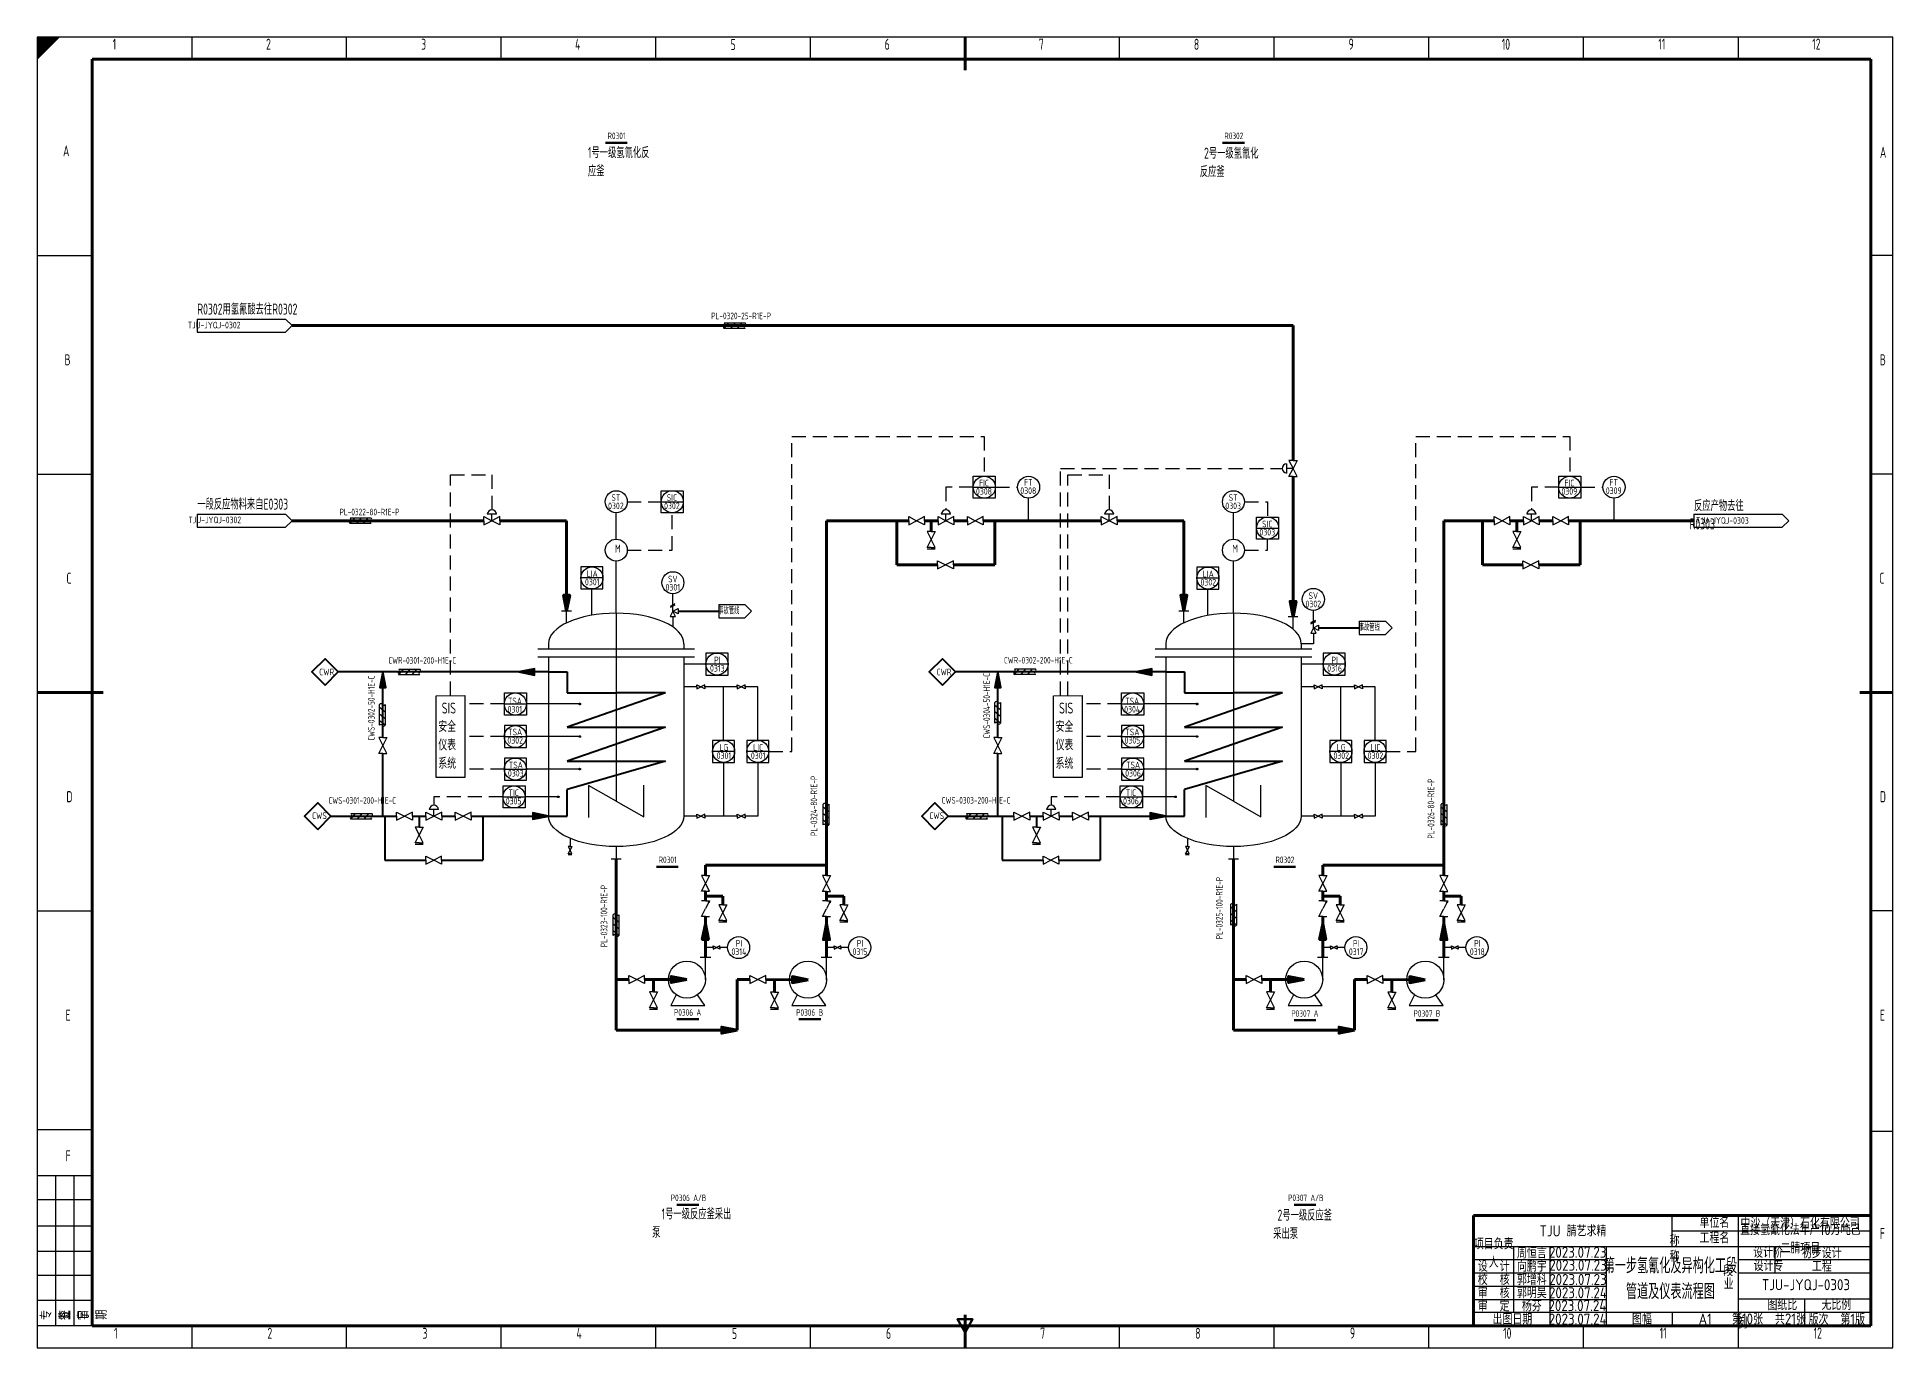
# Model space of a CAD drawing. Header units: millimetres. Extents: x 188 to 4449, y -134 to 1415.
# Drawn here: x 2649 to 3490, y 821 to 1415 of the extents above; entities that cross this region are included whole.
import ezdxf

# ---------------------------------------------------------------- set-up
doc = ezdxf.new("R2010")
doc.units = ezdxf.units.MM
doc.linetypes.add('DASHED2', pattern=[9.525, 6.35, -3.175])
for name, color, linetype, lineweight in [('1-主物料流向-粗实线', 150, 'Continuous', 80), ('1-主物料管道-粗实线', 150, 'Continuous', 80), ('10-图框', 7, 'Continuous', 25), ('10-图框粗线', 7, 'Continuous', 80), ('10-对中符号', 7, 'Continuous', 50), ('10-文字', 7, 'Continuous', 20), ('10-表', 7, 'Continuous', 25), ('2-辅助物料管道-中粗线', 13, 'Continuous', 40), ('3-设备内件-细实线', 6, 'Continuous', 25), ('3-设备轮廓线-细实线', 7, 'Continuous', 25), ('4-冷公用工程-中粗线', 4, 'Continuous', 40), ('5-阀门-细实线', 3, 'Continuous', 25), ('6-仪表及取样点-细实线', 161, 'Continuous', 25), ('7-仪表连接线-细实线', 31, 'Continuous', 25), ('7-仪表连接线-细虚线', 31, 'DASHED2', 25), ('7-流股接续标志', 7, 'Continuous', 25), ('8-文字', 7, 'Continuous', 20), ('9-事故管线', 252, 'Continuous', 40)]:
    doc.layers.add(name, color=color, linetype=linetype, lineweight=lineweight)
doc.layers.add('管道标注', color=181, linetype='Continuous')
doc.styles.add('3mm', font='gbenor.shx', dxfattribs={"width": 0.75, "height": 3, "bigfont": 'gbcbig.shx'})
doc.styles.add('5mm', font='gbenor.shx', dxfattribs={"width": 0.75, "height": 5, "bigfont": 'gbcbig.shx'})
doc.styles.add('图框字母', font='gbenor.shx', dxfattribs={"width": 0.75, "bigfont": 'gbcbig.shx'})
doc.styles.add('图框数字', font='gbenor.shx', dxfattribs={"width": 0.75, "bigfont": 'gbcbig.shx'})
doc.styles.add('图纸内文字', font='gbenor.shx', dxfattribs={"width": 0.8, "height": 5, "bigfont": 'gbcbig.shx'})
doc.styles.add('表格文字', font='gbenor.shx', dxfattribs={"bigfont": 'gbcbig.shx'})

msp = doc.modelspace()

# ---------------------------------------------------------------- texts
at = {"layer": '10-文字', "char_height": 5, "attachment_point": 1, "style": '图框字母'}
for s, insert in [('A', (2660.85, 1365.82)), ('A', (3484.24, 1365.15)), ('B', (2661.56, 1271.14)), ('B', (3484.21, 1271.14)), ('C', (2662.36, 1172.14)), ('C', (3483.95, 1172.14)), ('D', (2662.36, 1073.14)), ('D', (3484.2, 1073.14)), ('E', (2661.94, 974.14)), ('E', (3484.2, 974.14)), ('F', (2661.94, 910.39)), ('F', (3484.2, 875.14))]:
    msp.add_mtext(s, dxfattribs=dict(at, insert=insert))
at = {"layer": '10-文字'}
for s, width, gutter_width, heights, insert, char_height, attachment_point, style in [('\\pxsm0.75,qc;FIC\\P0308', 22.4067, 13.57, [9.58], (3066.99, 1214.28), 3, 1, '图纸内文字'), ('\\pxsm0.75,qc;FT\\P0308', 22.4067, 13.57, [9.58], (3087.08, 1214.57), 3, 1, '图纸内文字'), ('\\pxsm0.75,qc;FIC\\P0309', 22.4067, 13.57, [9.58], (3332.3, 1214.28), 3, 1, '图纸内文字'), ('\\pxsm0.75,qc;FT\\P0309', 22.4067, 13.57, [9.58], (3352.4, 1214.57), 3, 1, '图纸内文字'), ('\\pxsm0.75,qc;ST\\P0302', 22.4067, 13.57, [9.58], (2900.18, 1207.69), 3, 1, '图纸内文字'), ('\\pxsm0.75,qc;SIC\\P0302', 22.4067, 13.57, [9.58], (2925.57, 1207.69), 3, 1, '图纸内文字'), ('\\pxsm0.75,qc;ST\\P0303', 22.4067, 13.57, [9.58], (3179.92, 1207.69), 3, 1, '图纸内文字'), ('\\pxsm0.75,qc;SIC\\P0303', 22.4067, 13.57, [9.58], (3195.38, 1195.75), 3, 1, '图纸内文字'), ('TJU-JYQJ-0303', 13.9775, 13.57, [2.64], (3400.82, 1197.32), 3, 1, '图纸内文字'), (' M', 27.445, 16.28, [3], (2909.27, 1184.88), 3.6, 1, '图纸内文字'), (' M', 27.445, 16.28, [3], (3189.01, 1184.88), 3.6, 1, '图纸内文字'), ('\\pxsm0.75,qc;LIA\\P0301', 22.4067, 13.57, [9.58], (2911.87, 1173.18), 3, 3, '图纸内文字'), ('\\pxsm0.75,qc;SV\\P0301', 22.4067, 13.57, [9.58], (2925.99, 1170.79), 3, 1, '图纸内文字'), ('\\pxsm0.75,qc;LIA\\P0302', 22.4067, 13.57, [9.58], (3191.07, 1173.08), 3, 3, '图纸内文字'), ('\\pxsm0.75,qc;SV\\P0302', 22.4067, 13.57, [9.58], (3216.25, 1163.23), 3, 1, '图纸内文字'), ('\\pxsm0.75,qc;PI\\P0313', 22.4067, 13.57, [9.58], (2968.57, 1134.08), 3, 3, '图纸内文字'), ('\\pxsm0.75,qc;PI\\P0316', 22.4067, 13.57, [9.58], (3248.31, 1134.08), 3, 3, '图纸内文字'), ('SIS\\P安全\\P仪表\\P系统', 8.9138, 52.33, [0], (2838.95, 1113.29), 5, 3, '图纸内文字'), ('\\pxsm0.75,qc;TSA\\P0301', 22.4067, 13.57, [9.58], (2876.83, 1108.74), 3, 9, '图纸内文字'), ('SIS\\P安全\\P仪表\\P系统', 8.9138, 52.33, [0], (3118.69, 1113.29), 5, 3, '图纸内文字'), ('\\pxsm0.75,qc;TSA\\P0304', 22.4067, 13.57, [9.58], (3156.57, 1108.74), 3, 9, '图纸内文字'), ('\\pxsm0.75,qc;TSA\\P0302', 22.4067, 13.57, [9.58], (2876.95, 1101.45), 3, 3, '图纸内文字'), ('\\pxsm0.75,qc;LG\\P0301', 22.4067, 13.57, [9.58], (2971.57, 1094.51), 3, 3, '图纸内文字'), ('\\pxsm0.75,qc;LIC\\P0301', 22.4067, 13.57, [9.58], (2987.07, 1094.51), 3, 3, '图纸内文字'), ('\\pxsm0.75,qc;TSA\\P0305', 22.4067, 13.57, [9.58], (3156.69, 1101.45), 3, 3, '图纸内文字'), ('\\pxsm0.75,qc;LG\\P0302', 22.4067, 13.57, [9.58], (3251.31, 1094.51), 3, 3, '图纸内文字'), ('\\pxsm0.75,qc;LIC\\P0302', 22.4067, 13.57, [9.58], (3266.81, 1094.51), 3, 3, '图纸内文字'), ('\\pxsm0.75,qc;TSA\\P0303', 22.4067, 13.57, [9.58], (2877.23, 1086.52), 3, 3, '图纸内文字'), ('\\pxsm0.75,qc;TSA\\P0306', 22.4067, 13.57, [9.58], (3156.97, 1086.52), 3, 3, '图纸内文字'), ('\\pxsm0.75,qc;TIC\\P0305', 22.4067, 13.57, [9.58], (2853.88, 1073.92), 3, 1, '图纸内文字'), ('\\pxsm0.75,qc;TIC\\P0306', 22.4067, 13.57, [9.58], (3133.62, 1073.92), 3, 1, '图纸内文字'), ('\\pxsm0.75,qc;PI\\P0314', 22.4067, 13.57, [9.58], (2978.34, 998.91), 3, 9, '图纸内文字'), ('\\pxsm0.75,qc;PI\\P0315', 22.4067, 13.57, [9.58], (3033.23, 998.91), 3, 9, '图纸内文字'), ('\\pxsm0.75,qc;PI\\P0317', 22.4067, 13.57, [9.58], (3258.08, 998.91), 3, 9, '图纸内文字'), ('\\pxsm0.75,qc;PI\\P0318', 22.4067, 13.57, [9.58], (3312.98, 998.91), 3, 9, '图纸内文字'), ('TJU 腈艺求精', 90, 25, [0], (3345.11, 873.85), 5, 5, '表格文字'), ('{\\C0;     单位名称}', 27.9518, 62.96, [0], (3388.92, 880.24), 5, 1, '表格文字'), ('项目负责人', 18.1843, 25, [0], (3309.2, 863.85), 5, 5, '表格文字'), ('周恒言', 16.3843, 25, [0], (3326.48, 863.85), 5, 5, '表格文字'), ('{\\C0;     工程名称}', 27.9518, 62.96, [0], (3388.92, 873.24), 5, 1, '表格文字'), ('{\\C0;     设计阶段}', 27.9518, 62.96, [0], (3413.21, 866.69), 5, 1, '表格文字'), ('设  计', 18.1843, 25, [0], (3309.2, 857.85), 5, 5, '表格文字'), ('向鹏宇', 16.3843, 25, [0], (3326.48, 857.85), 5, 5, '表格文字'), ('{\\C0;     设计专业}', 27.9518, 62.96, [0], (3413.45, 860.66), 5, 1, '表格文字'), ('校  核', 18.1843, 25, [0], (3309.2, 851.85), 5, 5, '表格文字'), ('郭增科', 16.3843, 25, [0], (3326.48, 851.85), 5, 5, '表格文字'), ('审  核', 18.1843, 25, [0], (3309.2, 845.85), 5, 5, '表格文字'), ('审  定', 18.1843, 25, [0], (3309.2, 839.85), 5, 5, '表格文字'), ('郭明昊', 16.3843, 25, [0], (3326.48, 845.85), 5, 5, '表格文字'), ('杨芬', 16.3843, 25, [0], (3326.48, 839.91), 5, 5, '表格文字'), ('{\\C0;     图纸比例}', 27.9518, 62.96, [0], (3419.68, 842.92), 5, 1, '表格文字'), ('出图日期', 30, 25, [0], (3317.68, 833.91), 5, 5, '表格文字'), ('A1', 29.9167, 25, [0], (3405.06, 833.91), 5, 5, '表格文字')]:
    msp.add_mtext_dynamic_manual_height_columns(s, width=width, gutter_width=gutter_width, heights=heights, dxfattribs=dict(at, insert=insert, char_height=char_height, attachment_point=attachment_point, style=style))
for s, insert, char_height, width, attachment_point, style in [('\\pi2.0467;反应产物去往R0303', (3397.94, 1205.06), 5, 30.109, 1, '5mm'), ('\\pt35;中沙（天津）石化有限公司', (3448.04, 877.39), 5, 56.2939, 5, '表格文字'), ('\\pt35;直接氢氰化法年产10万吨己二腈项目', (3448.17, 870.29), 5, 56.2939, 5, '表格文字'), ('\\pt35;初步设计', (3457.87, 863.94), 5, 56.2939, 5, '表格文字'), ('第一步氢氰化及异构化工段\\P管道及仪表流程图', (3389.28, 852.26), 7, 68.1843, 5, '表格文字'), ('\\pt35;工程', (3457.92, 857.93), 5, 56.2939, 5, '表格文字'), ('TJU-JYQJ-0303', (3450.71, 849.48), 5, 68.1843, 5, '表格文字'), ('无比例', (3464.47, 840.52), 5, 25, 5, '表格文字'), ('图幅', (3376.37, 834.04), 5, 25, 5, '表格文字'), ('第10张  共21张', (3433.94, 833.95), 5, 35.7282, 5, '表格文字'), ('版次  第1版', (3464.7, 833.82), 5, 25, 5, '表格文字')]:
    msp.add_mtext(s, dxfattribs=dict(at, insert=insert, char_height=char_height, width=width, attachment_point=attachment_point, style=style))
at = {"layer": '10-文字', "char_height": 5, "attachment_point": 1, "rotation": 90, "style": '表格文字'}
for s, insert in [('专业', (2650.66, 833.54)), ('签字', (2659.24, 833.45)), ('日期', (2667.38, 833.66))]:
    msp.add_mtext_dynamic_manual_height_columns(s, width=7.0545, gutter_width=12.5, heights=[0], dxfattribs=dict(at, insert=insert))
at = {"layer": '8-文字', "char_height": 3}
for s, width, heights, insert, attachment_point, style in [('\\pxqc;R0301', 14.8106, [2.5], (2904.29, 1371.61), 1, '3mm'), ('\\pxqc;R0302', 14.8106, [2.5], (3184.03, 1371.61), 1, '3mm'), ('TJU-JYQJ-0302', 13.9775, [2.64], (2741.31, 1285.85), 3, '图纸内文字'), ('TJU-JYQJ-0302', 13.9775, [2.64], (2741.6, 1197.57), 3, '图纸内文字'), ('事故管线', 13.9775, [2.64], (2967.35, 1156.37), 3, '图纸内文字'), ('事故管线', 13.9775, [2.64], (3257.62, 1148.82), 3, '图纸内文字'), ('\\pxqc;R0301', 14.8106, [2.5], (2927.44, 1043.52), 1, '3mm'), ('\\pxqc;R0302', 14.8106, [2.5], (3207.18, 1043.52), 1, '3mm'), ('\\pxqc;P0306 A', 14.8106, [2.5], (2936.48, 974.36), 1, '3mm'), ('\\pxqc;P0306 B', 14.8106, [2.5], (2991.79, 974.36), 1, '3mm'), ('\\pxqc;P0307 A', 14.8106, [2.5], (3216.22, 973.88), 1, '3mm'), ('\\pxqc;P0307 B', 14.8106, [2.5], (3271.53, 973.88), 1, '3mm')]:
    msp.add_mtext_dynamic_manual_height_columns(s, width=width, gutter_width=13.57, heights=heights, dxfattribs=dict(at, insert=insert, attachment_point=attachment_point, style=style))
at = {"layer": '8-文字', "attachment_point": 1}
for s, insert, char_height, width, style in [('1号一级氢氰化反应釜', (2898.74, 1365.05), 5, 30.109, '5mm'), ('\\pi1.93347;2号一级氢氰化反应釜', (3176.01, 1364.76), 5, 30.109, '5mm'), ('R0302用氢氰酸去往R0302', (2721.68, 1294.11), 5, 43.7556, '5mm'), ('一段反应物料来自E0303', (2721.68, 1205.73), 5, 44.3859, '5mm'), ('\\pi4.3008;1号一级反应釜采出泵', (2927.82, 884.06), 5, 37.3675, '5mm'), ('\\pxqc;P0306 A/B', (2922.71, 890.35), 3, 43.1916, '3mm'), ('\\pi1.97315;2号一级反应釜采出泵', (3209.26, 883.5), 5, 30.109, '5mm'), ('\\pxqc;P0307 A/B', (3202.45, 890.35), 3, 43.1916, '3mm')]:
    msp.add_mtext(s, dxfattribs=dict(at, insert=insert, char_height=char_height, width=width, style=style))
at = {"layer": '管道标注', "char_height": 3, "attachment_point": 1, "style": '3mm'}
for s, insert in [('PL-0320-25-R1E-P', (2954.6, 1290.02)), ('PL-0322-80-R1E-P', (2786.17, 1201.14)), ('CWR-0301-200-H1E-C', (2808.3, 1133.91)), ('CWR-0302-200-H1E-C', (3087.28, 1133.99)), ('CWS-0301-200-H1E-C', (2781.15, 1070.44)), ('CWS-0303-200-H1E-C', (3059.07, 1070.51))]:
    msp.add_mtext_dynamic_manual_height_columns(s, width=5.7823, gutter_width=12.5, heights=[0], dxfattribs=dict(at, insert=insert))
at = {"layer": '管道标注', "char_height": 3, "attachment_point": 1, "rotation": 90, "style": '3mm'}
for s, insert in [('CWS-0302-50-H1E-C', (2799.06, 1096.05)), ('CWS-0304-50-H1E-C', (3077.94, 1097.01)), ('PL-0324-80-R1E-P', (2999.63, 1052.84)), ('PL-0326-80-R1E-P', (3279.28, 1051.62)), ('PL-0325-100-R1E-P', (3183.36, 1006.02)), ('PL-0323-100-R1E-P', (2904.49, 1002.43))]:
    msp.add_mtext_dynamic_manual_height_columns(s, width=5.7823, gutter_width=12.5, heights=[0], dxfattribs=dict(at, insert=insert))

# ---------------------------------------------------------------- blocks, each defined once
blk = doc.blocks.new('图框数字')
at = {"layer": '10-图框', "color": 0, "char_height": 5, "width": 49.5, "attachment_point": 1, "style": '图框数字'}
for s, insert in [('\\pxb0.4,a0.4,qc;1', (912.17, 3918.8)), ('\\pxb0.4,a0.4,qc;2', (981.96, 3918.8)), ('\\pxb0.4,a0.4,qc;3', (1052.28, 3918.77)), ('\\pxb0.4,a0.4,qc;4', (1122.11, 3918.82)), ('\\pxb0.4,a0.4,qc;5', (1192.53, 3918.67)), ('\\pxb0.4,a0.4,qc;6', (1262.37, 3918.76)), ('\\pxb0.4,a0.4,qc;7', (1332.21, 3918.81)), ('\\pxb0.4,a0.4,qc;8', (1402.54, 3918.76)), ('\\pxb0.4,a0.4,qc;9', (1472.6, 3918.86)), ('\\pxb0.4,a0.4,qc;10', (1542.74, 3918.78)), ('\\pxb0.4,a0.4,qc;11', (1613.41, 3918.89)), ('\\pxb0.4,a0.4,qc;12', (1683.45, 3918.88)), ('\\pxb0.4,a0.4,qc;1', (912.78, 3334.65)), ('\\pxb0.4,a0.4,qc;2', (982.57, 3334.65)), ('\\pxb0.4,a0.4,qc;3', (1052.89, 3334.62)), ('\\pxb0.4,a0.4,qc;4', (1122.72, 3334.67)), ('\\pxb0.4,a0.4,qc;5', (1193.14, 3334.52)), ('\\pxb0.4,a0.4,qc;6', (1262.98, 3334.61)), ('\\pxb0.4,a0.4,qc;7', (1332.82, 3334.66)), ('\\pxb0.4,a0.4,qc;8', (1403.15, 3334.61)), ('\\pxb0.4,a0.4,qc;9', (1473.21, 3334.71)), ('\\pxb0.4,a0.4,qc;10', (1543.35, 3334.63)), ('\\pxb0.4,a0.4,qc;11', (1614.02, 3334.74)), ('\\pxb0.4,a0.4,qc;12', (1684.07, 3334.73))]:
    blk.add_mtext(s, dxfattribs=dict(at, insert=insert))
blk = doc.blocks.new('阀段法兰')
at = {"layer": '5-阀门-细实线'}
for p, q in [((0, 0), (-1.82, 0)), ((-1.82, 0), (0, -3.58)), ((0, 0), (1.82, 0)), ((1.82, 0), (0, -3.58)), ((-1.82, -7.16), (0, -3.58)), ((0, -7.16), (-1.82, -7.16)), ((-1.82, -7.75), (1.82, -7.75)), ((1.82, -7.16), (0, -3.58)), ((0, -7.16), (1.82, -7.16))]:
    blk.add_line(p, q, dxfattribs=at)
blk = doc.blocks.new('截止阀')
at = {"layer": '5-阀门-细实线'}
for p, q in [((-3.58, 0), (-3.58, 1.82)), ((-3.58, 1.82), (0, 0)), ((-3.58, 0), (-3.58, -1.82)), ((-3.58, -1.82), (0, 0)), ((3.58, 1.82), (0, 0)), ((3.58, -1.82), (0, 0)), ((3.58, 0), (3.58, 1.82)), ((3.58, 0), (3.58, -1.82))]:
    blk.add_line(p, q, dxfattribs=at)
blk = doc.blocks.new('圆点')
at = {"layer": '7-仪表连接线-细虚线'}
h = blk.add_hatch(color=256, dxfattribs=at)
h.dxf.hatch_style = 1
h.paths.add_polyline_path([(-0.35, 0, 1), (0.35, 0, 1)])
blk.add_circle((0, 0), 0.352, dxfattribs=at)
blk = doc.blocks.new('冷箭头')
at = {"layer": '4-冷公用工程-中粗线'}
h = blk.add_hatch(color=4, dxfattribs=at)
h.dxf.hatch_style = 1
h.paths.add_polyline_path([(0, 0), (-1.43, -7.07), (1.36, -7.07)])
blk.add_lwpolyline([(0, 0), (-1.43, -7.07), (1.36, -7.07)], close=True, dxfattribs=at)
blk = doc.blocks.new('冷却水回水')
at = {"layer": '4-冷公用工程-中粗线'}
blk.add_lwpolyline([(-6, -6), (0, 0), (-6, 6), (-12, 0)], close=True, dxfattribs=at)
at = {"layer": '10-文字', "insert": (-8.65, 1.49), "char_height": 3, "attachment_point": 1, "style": '图纸内文字'}
blk.add_mtext_dynamic_manual_height_columns('CWR', width=8.8863, gutter_width=8.14, heights=[1.5], dxfattribs=at)
blk = doc.blocks.new('冷却水上水')
at = {"layer": '4-冷公用工程-中粗线'}
blk.add_lwpolyline([(-6, -6), (0, 0), (-6, 6), (-12, 0)], close=True, dxfattribs=at)
at = {"layer": '10-文字', "insert": (-8.55, 1.69), "char_height": 3, "attachment_point": 1, "style": '图纸内文字'}
blk.add_mtext_dynamic_manual_height_columns('CWS', width=14.8106, gutter_width=13.57, heights=[2.5], dxfattribs=at)
blk = doc.blocks.new('控制阀')
at = {"layer": '5-阀门-细实线'}
for p, q in [((2.1, 3), (-2.1, 3)), ((0, 0), (0, 3))]:
    blk.add_line(p, q, dxfattribs=at)
blk.add_arc((0, 2.78), 2.11, 5.84121, 174.15879, dxfattribs=at)
blk.add_blockref('截止阀', (0, 0), dxfattribs=at)
blk = doc.blocks.new('离心泵')
at = {"layer": '1-主物料管道-粗实线'}
for p, q in [((27.57, 10.18), (27.6, 21.93)), ((19.17, -0.02), (0, 0))]:
    blk.add_line(p, q, dxfattribs=at)
at = {"layer": '3-设备轮廓线-细实线'}
for p, q in [((25.17, 10.18), (29.97, 10.18)), ((27.57, -0.02), (27.57, 10.18)), ((14.3, -6.87), (11.85, -11.69)), ((27.32, -11.69), (23.98, -6.91)), ((11.85, -11.69), (27.32, -11.69))]:
    blk.add_line(p, q, dxfattribs=at)
blk.add_circle((19.17, -0.02), 8.4, dxfattribs=at)
blk = doc.blocks.new('箭头')
at = {"layer": '1-主物料流向-粗实线'}
h = blk.add_hatch(color=256, dxfattribs=at)
h.dxf.hatch_style = 1
h.paths.add_polyline_path([(0, 0), (-7.07, 1.43), (-7.07, -1.36)])
blk.add_lwpolyline([(0, 0), (-7.07, 1.43), (-7.07, -1.36)], close=True, dxfattribs=at)
blk = doc.blocks.new('截止阀箭头')
at = {"layer": '5-阀门-细实线'}
h = blk.add_hatch(color=256, dxfattribs=at)
h.dxf.hatch_style = 1
h.paths.add_polyline_path([(0, 0), (0, -0.96), (-0.18, -0.96)])
h = blk.add_hatch(color=256, dxfattribs=at)
h.dxf.hatch_style = 1
h.paths.add_polyline_path([(0, 0), (0, -0.96), (0.18, -0.96)])
for p, q in [((0, 0), (-0.18, -0.96)), ((0, 0), (0.18, -0.96)), ((-0.18, -0.96), (0, -0.96)), ((0.18, -0.96), (0, -0.96))]:
    blk.add_line(p, q, dxfattribs=at)
blk = doc.blocks.new('*U25')
at = {"layer": '1-主物料管道-粗实线'}
for p, q in [((40.44, 47.15), (40.44, 51.8)), ((40.43, 35.72), (40.44, 39.99)), ((40.44, 37.85), (48.33, 37.85)), ((48.33, 37.85), (48.33, 33.91)), ((40.46, 21.93), (40.47, 28.56)), ((5.7, 0), (0, 0)), ((16.84, 0), (16.84, -5.63))]:
    blk.add_line(p, q, dxfattribs=at)
at = {"layer": '5-阀门-细实线'}
for p, q in [((40.47, 35.72), (38.65, 35.72)), ((40.47, 35.72), (42.28, 35.72)), ((42.28, 35.72), (40.47, 32.14)), ((38.65, 28.56), (40.47, 32.14)), ((40.47, 28.56), (38.65, 28.56)), ((40.47, 28.56), (42.28, 28.56))]:
    blk.add_line(p, q, dxfattribs=at)
for name, p, rotation in [('截止阀箭头', (42.28, 35.72), 332.6946230564089), ('箭头', (40.46, 25.24), 89.95692948087755)]:
    blk.add_blockref(name, p, dxfattribs=dict(rotation=rotation))
at = {"layer": '1-主物料管道-粗实线', "rotation": 90}
blk.add_blockref('截止阀', (40.44, 43.57), dxfattribs=at)
at = {"layer": '1-主物料管道-粗实线'}
for name, p in [('阀段法兰', (48.33, 33.91)), ('截止阀', (9.28, 0)), ('阀段法兰', (16.84, -5.63))]:
    blk.add_blockref(name, p, dxfattribs=at)
at = {"layer": '3-设备内件-细实线'}
for name, p in [('离心泵', (12.86, 0)), ('箭头', (32.03, -0.02))]:
    blk.add_blockref(name, p, dxfattribs=at)
blk = doc.blocks.new('主物料阀组')
at = {"layer": '1-主物料管道-粗实线'}
for p, q in [((0, 0), (14.59, 0)), ((9.28, 0), (9.28, -20)), ((48.34, 0), (62.93, 0)), ((53.65, 0), (53.65, -20)), ((21.75, 0), (27.89, 0)), ((24.82, 0), (24.82, -4.97)), ((35.05, 0), (41.18, 0)), ((9.28, -20), (27.67, -20)), ((34.83, -20), (53.65, -20))]:
    blk.add_line(p, q, dxfattribs=at)
blk.add_blockref('截止阀', (31.25, -20))
at = {"layer": '1-主物料管道-粗实线', "xscale": -1}
blk.add_blockref('截止阀', (18.17, 0), dxfattribs=at)
at = {"layer": '1-主物料管道-粗实线'}
for name, p in [('控制阀', (31.47, 0)), ('截止阀', (44.76, 0)), ('阀段法兰', (24.82, -4.97))]:
    blk.add_blockref(name, p, dxfattribs=at)
blk = doc.blocks.new('流股续接')
at = {"layer": '7-流股接续标志'}
for p, q in [((-43, 3), (-43, -3)), ((-43, 3), (-3, 3)), ((-3, 3), (0, 0)), ((-3, -3), (0, 0)), ((-43, -3), (-3, -3))]:
    blk.add_line(p, q, dxfattribs=at)
blk = doc.blocks.new('下箭头')
at = {"layer": '1-主物料管道-粗实线', "rotation": 270}
blk.add_blockref('箭头', (0, 0), dxfattribs=at)
blk = doc.blocks.new('冷公用阀组')
at = {"layer": '4-冷公用工程-中粗线'}
for p, q in [((0, 0), (14.59, 0)), ((9.28, 0), (9.28, -20)), ((48.34, 0), (62.93, 0)), ((53.65, 0), (53.65, -20)), ((21.75, 0), (27.89, 0)), ((24.82, 0), (24.82, -4.97)), ((35.05, 0), (41.18, 0)), ((9.28, -20), (27.82, -20)), ((34.97, -20), (53.65, -20))]:
    blk.add_line(p, q, dxfattribs=at)
at = {"layer": '1-主物料管道-粗实线', "xscale": -1}
blk.add_blockref('截止阀', (18.17, 0), dxfattribs=at)
at = {"layer": '1-主物料管道-粗实线'}
for name, p in [('控制阀', (31.47, 0)), ('截止阀', (44.76, 0)), ('阀段法兰', (24.82, -4.97)), ('截止阀', (31.39, -20))]:
    blk.add_blockref(name, p, dxfattribs=at)
blk = doc.blocks.new('冷公用箭头')
at = {"layer": '2-辅助物料管道-中粗线'}
h = blk.add_hatch(color=4, dxfattribs=at)
h.dxf.hatch_style = 1
h.paths.add_polyline_path([(0, 0), (-1.43, -7.07), (1.36, -7.07)])
at = {"layer": '4-冷公用工程-中粗线'}
blk.add_lwpolyline([(0, 0), (-1.43, -7.07), (1.36, -7.07)], close=True, dxfattribs=at)
blk = doc.blocks.new('管道保温')
at = {"layer": '管道标注', "ltscale": 15}
for p, q in [((-5.09, -1.28), (-3, 1.28)), ((-2.09, -1.28), (0, 1.28)), ((0.91, -1.28), (3, 1.28))]:
    blk.add_line(p, q, dxfattribs=at)
for points in [[(-5.09, 1.28), (4.33, 1.28)], [(4.33, -1.28), (-5.09, -1.28)]]:
    blk.add_lwpolyline(points, dxfattribs=at)
for centre, radius, start, end in [((-5.55, 0.64), 0.789, 305.81351, 54.18649), ((4.72, -0.64), 0.745, 120.84349, 239.15651), ((3.94, 0.64), 0.749, 301.28885, 58.71115), ((-4.76, -0.64), 0.722, 117.57809, 242.42191)]:
    blk.add_arc(centre, radius, start, end, dxfattribs=at)
blk = doc.blocks.new('竖着的管道保温')
at = {"layer": '管道标注', "rotation": 90}
blk.add_blockref('管道保温', (0, 0), dxfattribs=at)
blk = doc.blocks.new('事故管线续接')
at = {"layer": '7-流股接续标志'}
for p, q in [((-3.29, 3), (-3.29, -3)), ((-3.29, 3), (8.6, 3)), ((8.6, 3), (11.6, 0)), ((-3.29, -3), (8.6, -3)), ((8.6, -3), (11.6, 0))]:
    blk.add_line(p, q, dxfattribs=at)
blk = doc.blocks.new('日期')
at = {"layer": '10-文字', "char_height": 5, "attachment_point": 5, "style": '表格文字'}
for s, heights, insert in [('\\pxqc,t1,4;2023.07.23', [2.86], (12.59, -2.67)), ('\\pxqc,t1,4;2023.07.23', [2.86], (12.74, -8.53)), ('2023.07.23', [4.77], (12.72, -15)), ('2023.07.24', [4.77], (12.47, -26.83)), ('2023.07.24', [5], (12.72, -21)), ('2023.07.24', [0], (12.59, -32.95))]:
    blk.add_mtext_dynamic_manual_height_columns(s, width=25.4314, gutter_width=25, heights=heights, dxfattribs=dict(at, insert=insert))

# ---------------------------------------------------------------- hatches: boundary and pattern name
at = {"layer": '10-图框'}
h = msp.add_hatch(color=256, dxfattribs=at)
h.dxf.hatch_style = 1
h.paths.add_polyline_path([(2649.11, 1404.85), (2659.11, 1414.85), (2649.11, 1414.85)])
at = {"layer": '7-仪表连接线-细虚线'}
h = msp.add_hatch(color=256, dxfattribs=at)
h.dxf.hatch_style = 1
h.paths.add_polyline_path([(2894.67, 1112.65, 1), (2895.37, 1112.65, 1)])
h = msp.add_hatch(color=256, dxfattribs=at)
h.dxf.hatch_style = 1
h.paths.add_polyline_path([(3174.41, 1112.65, 1), (3175.11, 1112.65, 1)])

# ---------------------------------------------------------------- linework, layer by layer
at = {"layer": '1-主物料流向-粗实线'}
for p, q in [((3006.87, 1039.53), (3006.87, 1195.72)), ((3006.87, 1195.72), (3029.5, 1195.72)), ((3286.62, 1039.53), (3286.62, 1195.72))]:
    msp.add_line(p, q, dxfattribs=at)
at = {"layer": '1-主物料管道-粗实线'}
for p, q in [((2764.67, 1284.1), (3218.25, 1284.1)), ((3218.25, 1284.1), (3218.25, 1222.97)), ((3218.25, 1152.08), (3218.25, 1215.81)), ((2851.62, 1195.72), (2764.67, 1195.72)), ((2889.02, 1195.72), (2858.78, 1195.72)), ((2889.02, 1154.87), (2889.02, 1195.72)), ((3092.43, 1195.72), (3116.19, 1195.72)), ((3131.36, 1195.72), (3116.19, 1195.72)), ((3168.76, 1195.72), (3138.52, 1195.72)), ((3168.76, 1154.87), (3168.76, 1195.72)), ((3286.62, 1195.72), (3294.81, 1195.72)), ((3357.74, 1195.72), (3399.89, 1195.72)), ((2911.54, 1042.51), (2911.54, 987.76)), ((2951.98, 1039.56), (3006.87, 1039.53)), ((3191.28, 1042.51), (3191.28, 987.76)), ((3231.72, 1039.56), (3286.62, 1039.53)), ((2911.54, 987.76), (2911.54, 964.77)), ((2966.43, 964.77), (2966.43, 987.73)), ((3191.28, 987.76), (3191.28, 964.77)), ((3246.17, 964.77), (3246.17, 987.73)), ((2911.54, 964.77), (2966.43, 964.77)), ((3191.28, 964.77), (3246.17, 964.77))]:
    msp.add_line(p, q, dxfattribs=at)
at = {"layer": '10-图框'}
for p, q in [((2649.11, 1414.85), (2649.11, 1315.85)), ((3490.11, 1414.85), (2649.11, 1414.85)), ((2649.11, 1404.85), (2659.11, 1414.85)), ((3490.11, 1315.85), (3490.11, 1414.85)), ((2649.11, 1315.85), (2649.11, 1216.85)), ((2649.11, 1315.85), (2674.11, 1315.85)), ((3490.11, 1315.85), (3480.11, 1315.85)), ((3490.11, 1216.85), (3490.11, 1315.85)), ((2649.11, 1216.85), (2649.11, 1117.85)), ((2649.11, 1216.85), (2674.11, 1216.85)), ((3490.11, 1216.85), (3480.11, 1216.85)), ((3490.11, 1117.85), (3490.11, 1216.85)), ((2649.11, 1117.85), (2649.11, 1018.85)), ((3490.11, 1018.85), (3490.11, 1117.85)), ((2649.11, 1018.85), (2649.11, 919.85)), ((2649.11, 1018.85), (2674.11, 1018.85)), ((3490.11, 1018.85), (3480.11, 1018.85)), ((3490.11, 919.85), (3490.11, 1018.85)), ((2649.11, 919.85), (2649.11, 820.85)), ((2649.11, 919.85), (2674.11, 919.85)), ((3490.11, 918.98), (3480.11, 918.98)), ((3490.11, 820.85), (3490.11, 919.85)), ((2649.11, 899.04), (2657.44, 899.04)), ((2657.44, 899.04), (2665.77, 899.04)), ((2657.44, 899.04), (2657.44, 887.67)), ((2665.77, 899.04), (2674.11, 899.04)), ((2665.77, 899.04), (2665.77, 830.85)), ((2649.11, 888.03), (2674.11, 888.03)), ((2657.44, 887.67), (2657.44, 876.31)), ((2649.11, 876.16), (2674.11, 876.16)), ((2657.44, 876.31), (2657.44, 864.94)), ((2649.11, 864.74), (2674.11, 864.74)), ((2657.44, 864.94), (2657.44, 853.58)), ((2649.11, 853.84), (2674.11, 853.84)), ((2657.44, 853.58), (2657.44, 842.22)), ((2649.11, 842.44), (2674.11, 842.44)), ((2657.44, 842.22), (2657.44, 830.85)), ((2674.11, 830.85), (2649.11, 830.85)), ((2649.11, 820.85), (3490.11, 820.85))]:
    msp.add_line(p, q, dxfattribs=at)
at = {"layer": '10-图框', "color": 0}
for p, q in [((2719.19, 1414.85), (2719.19, 1404.85)), ((2789.27, 1404.85), (2789.27, 1414.85)), ((2859.36, 1404.85), (2859.36, 1414.85)), ((2929.44, 1404.85), (2929.44, 1414.85)), ((2999.52, 1404.85), (2999.52, 1414.85)), ((3139.69, 1404.85), (3139.69, 1414.85)), ((3209.77, 1404.85), (3209.77, 1414.85)), ((3279.86, 1404.85), (3279.86, 1414.85)), ((3349.94, 1404.85), (3349.94, 1414.85)), ((3420.02, 1414.85), (3420.02, 1404.85)), ((2719.19, 830.85), (2719.19, 820.85)), ((2789.27, 820.85), (2789.27, 830.85)), ((2859.36, 820.85), (2859.36, 830.85)), ((2929.44, 820.85), (2929.44, 830.85)), ((2999.52, 820.85), (2999.52, 830.85)), ((3139.69, 820.85), (3139.69, 830.85)), ((3209.77, 820.85), (3209.77, 830.85)), ((3279.86, 820.85), (3279.86, 830.85)), ((3349.94, 820.85), (3349.94, 830.85)), ((3420.02, 830.85), (3420.02, 820.85))]:
    msp.add_line(p, q, dxfattribs=at)
at = {"layer": '10-图框粗线'}
for p, q in [((3069.61, 1414.85), (3069.61, 1399.85)), ((3480.11, 1404.85), (2674.11, 1404.85)), ((2674.11, 1404.85), (2674.11, 830.85)), ((3480.11, 830.85), (3480.11, 1404.85)), ((2649.11, 1117.85), (2679.11, 1117.85)), ((3490.11, 1117.85), (3475.11, 1117.85)), ((3300.11, 880.85), (3300.11, 830.85)), ((3300.11, 880.85), (3480.11, 880.85)), ((3069.61, 835.85), (3069.61, 820.85)), ((2674.11, 830.85), (3480.11, 830.85))]:
    msp.add_line(p, q, dxfattribs=at)
at = {"layer": '10-对中符号'}
msp.add_lwpolyline([(3069.61, 827.85), (3073.07, 833.85), (3066.14, 833.85)], close=True, dxfattribs=at)
at = {"layer": '10-表'}
for p, q in [((3390.11, 866.85), (3390.11, 880.85)), ((3420.02, 880.85), (3420.02, 830.85)), ((3300.11, 866.85), (3480.11, 866.85)), ((3318.29, 836.97), (3318.29, 866.85)), ((3334.67, 866.85), (3334.67, 830.85)), ((3360.11, 866.85), (3360.11, 830.85)), ((3390.11, 873.85), (3480.11, 873.85)), ((3436.64, 866.85), (3436.64, 854.85)), ((3300.11, 860.85), (3360.11, 860.85)), ((3420.02, 860.85), (3480.11, 860.85)), ((3300.11, 854.85), (3360.11, 854.85)), ((3420.11, 854.85), (3480.11, 854.85)), ((3300.11, 848.85), (3360.11, 848.85)), ((3300.11, 842.85), (3360.11, 842.85)), ((3420.02, 843.09), (3480.11, 843.09)), ((3450.06, 843.09), (3450.11, 830.85)), ((3300.11, 836.97), (3480.11, 836.97)), ((3390.11, 836.97), (3390.11, 830.85))]:
    msp.add_line(p, q, dxfattribs=at)
at = {"layer": '3-设备内件-细实线'}
for p, q in [((2911.54, 1153.77), (2911.54, 1068.66)), ((3191.28, 1153.77), (3191.28, 1068.66)), ((2911.54, 1068.66), (2898.98, 1075.67)), ((2898.98, 1075.67), (2898.98, 1061.28)), ((2911.54, 1068.66), (2924, 1061.46)), ((2924, 1061.46), (2924, 1075.85)), ((3191.28, 1068.66), (3178.72, 1075.67)), ((3178.72, 1075.67), (3178.72, 1061.28)), ((3191.28, 1068.66), (3203.74, 1061.46)), ((3203.74, 1061.46), (3203.74, 1075.85))]:
    msp.add_line(p, q, dxfattribs=at)
at = {"layer": '3-设备轮廓线-细实线'}
for p, q in [((2911.54, 1153.77), (2911.54, 1177.36)), ((3191.28, 1153.77), (3191.28, 1177.36)), ((2886.8, 1154.87), (2891.23, 1154.87)), ((2889.02, 1149.34), (2889.02, 1154.87)), ((3166.55, 1154.87), (3170.97, 1154.87)), ((3168.76, 1149.34), (3168.76, 1154.87)), ((3220.46, 1152.08), (3216.04, 1152.08)), ((3218.25, 1146.55), (3218.25, 1152.08)), ((2876.07, 1137.58), (2942.22, 1137.58)), ((2880.86, 1139.98), (2880.86, 1137.58)), ((2942.22, 1139.98), (2942.22, 1137.58)), ((2942.22, 1137.58), (2947.01, 1137.58)), ((3155.81, 1137.58), (3221.96, 1137.58)), ((3160.6, 1139.98), (3160.6, 1137.58)), ((3221.96, 1139.98), (3221.96, 1137.58)), ((3221.96, 1137.58), (3226.75, 1137.58)), ((2876.07, 1133.98), (2947.01, 1133.98)), ((2880.86, 1133.98), (2880.86, 1061.83)), ((2942.22, 1133.98), (2942.22, 1061.83)), ((3155.81, 1133.98), (3226.75, 1133.98)), ((3160.6, 1133.98), (3160.6, 1061.83)), ((3221.96, 1133.98), (3221.96, 1061.83)), ((2911.54, 1048.04), (2911.54, 1042.51)), ((3191.28, 1048.04), (3191.28, 1042.51)), ((2909.33, 1042.51), (2913.75, 1042.51)), ((3189.07, 1042.51), (3193.49, 1042.51))]:
    msp.add_line(p, q, dxfattribs=at)
for centre in [(2911.54, 1182.36), (3191.28, 1182.36)]:
    msp.add_circle(centre, 5, dxfattribs=at)
for centre in [(2911.54, 1139.98), (3191.28, 1139.98)]:
    msp.add_ellipse(centre, major_axis=(-30.68, 0), ratio=0.449569, start_param=3.141593, end_param=6.283185, dxfattribs=at)
at = {"layer": '3-设备轮廓线-细实线', "extrusion": (0, 0, -1)}
for centre in [(2911.54, 1061.83), (3191.28, 1061.83)]:
    msp.add_ellipse(centre, major_axis=(-30.68, 0), ratio=0.449569, start_param=3.141593, end_param=6.283185, dxfattribs=at)
at = {"layer": '4-冷公用工程-中粗线'}
for p, q in [((2854.01, 1127.15), (2785.6, 1127.15)), ((2805.82, 1097.4), (2805.82, 1127.15)), ((2880.86, 1127.15), (2854.01, 1127.15)), ((2880.86, 1127.15), (2889.27, 1127.15)), ((2889.27, 1127.15), (2889.27, 1117.68)), ((3133.75, 1127.15), (3065.34, 1127.15)), ((3084.48, 1097.4), (3084.48, 1127.15)), ((3160.6, 1127.15), (3133.75, 1127.15)), ((3160.6, 1127.15), (3169.01, 1127.15)), ((3169.01, 1127.15), (3169.01, 1117.68)), ((2889.27, 1117.68), (2911.54, 1117.68)), ((2933.81, 1117.68), (2889.27, 1102.2)), ((2933.81, 1117.68), (2911.54, 1117.68)), ((3169.01, 1117.68), (3191.28, 1117.68)), ((3213.55, 1117.68), (3169.01, 1102.2)), ((3213.55, 1117.68), (3191.28, 1117.68)), ((2889.27, 1102.2), (2933.81, 1102.2)), ((2933.81, 1102.2), (2889.27, 1086.72)), ((3169.01, 1102.2), (3213.55, 1102.2)), ((3213.55, 1102.2), (3169.01, 1086.72)), ((2805.82, 1061.83), (2805.82, 1090.24)), ((2889.27, 1086.72), (2933.81, 1086.72)), ((2933.81, 1086.72), (2889.27, 1073.84)), ((3084.48, 1061.83), (3084.48, 1090.24)), ((3169.01, 1086.72), (3213.55, 1086.72)), ((3213.55, 1086.72), (3169.01, 1073.84)), ((2889.27, 1061.83), (2889.27, 1073.84)), ((3169.01, 1061.83), (3169.01, 1073.84)), ((2782.25, 1061.83), (2792.3, 1061.83)), ((2792.3, 1061.83), (2797.44, 1061.83)), ((2860.37, 1061.83), (2889.27, 1061.83)), ((3061.99, 1061.83), (3072.04, 1061.83)), ((3072.04, 1061.83), (3077.18, 1061.83)), ((3140.11, 1061.83), (3169.01, 1061.83))]:
    msp.add_line(p, q, dxfattribs=at)
at = {"layer": '5-阀门-细实线'}
for p, q in [((2936.14, 1157.05), (2938.28, 1158.14)), ((2936.14, 1156.5), (2938.28, 1157.59)), ((2937.2, 1152.27), (2937.2, 1147.53)), ((3226.4, 1149.5), (3228.55, 1150.59)), ((3226.4, 1148.95), (3228.55, 1150.04)), ((3227.47, 1144.72), (3227.47, 1139.98)), ((3227.47, 1139.98), (3221.96, 1139.98)), ((2890.65, 1051.73), (2890.65, 1048.07)), ((3170.39, 1051.73), (3170.39, 1048.07))]:
    msp.add_line(p, q, dxfattribs=at)
for points in [[(2937.21, 1154.68), (2936, 1152.27), (2938.41, 1152.27)], [(2937.21, 1154.68), (2939.61, 1155.89), (2939.61, 1153.47)], [(3227.47, 1147.12), (3226.26, 1144.72), (3228.68, 1144.72)], [(3227.47, 1147.12), (3229.88, 1148.33), (3229.88, 1145.92)]]:
    msp.add_lwpolyline(points, close=True, dxfattribs=at)
at = {"layer": '6-仪表及取样点-细实线'}
for p, q in [((2931.93, 1204.31), (2941.93, 1204.31)), ((3073.35, 1210.9), (3083.35, 1210.9)), ((3338.66, 1210.9), (3348.66, 1210.9)), ((3201.73, 1192.37), (3211.73, 1192.37)), ((2905.52, 1169.8), (2895.52, 1169.8)), ((3184.71, 1169.7), (3174.71, 1169.7)), ((2937.21, 1154.68), (2937.21, 1162.61)), ((3227.47, 1147.12), (3227.47, 1155.05)), ((2962.22, 1130.71), (2952.22, 1130.71)), ((3241.96, 1130.71), (3231.96, 1130.71)), ((2860.86, 1112.65), (2870.86, 1112.65)), ((3140.6, 1112.65), (3150.6, 1112.65)), ((2860.86, 1097.9), (2870.86, 1097.9)), ((3140.6, 1097.9), (3150.6, 1097.9)), ((2965.21, 1091.14), (2955.21, 1091.14)), ((2980.72, 1091.14), (2970.72, 1091.14)), ((3244.95, 1091.14), (3234.95, 1091.14)), ((3260.46, 1091.14), (3250.46, 1091.14)), ((2860.86, 1083.15), (2870.86, 1083.15)), ((3140.6, 1083.15), (3150.6, 1083.15)), ((2860.24, 1070.55), (2870.24, 1070.55)), ((3139.98, 1070.55), (3149.98, 1070.55))]:
    msp.add_line(p, q, dxfattribs=at)
for points in [[(3083.35, 1215.9), (3083.35, 1205.9), (3073.35, 1205.9), (3073.35, 1215.9)], [(3348.66, 1215.9), (3348.66, 1205.9), (3338.66, 1205.9), (3338.66, 1215.9)], [(2941.93, 1209.31), (2941.93, 1199.31), (2931.93, 1199.31), (2931.93, 1209.31)], [(3211.73, 1197.37), (3211.73, 1187.37), (3201.73, 1187.37), (3201.73, 1197.37)], [(2895.52, 1174.8), (2895.52, 1164.8), (2905.52, 1164.8), (2905.52, 1174.8)], [(3174.71, 1174.7), (3174.71, 1164.7), (3184.71, 1164.7), (3184.71, 1174.7)], [(2952.22, 1135.71), (2952.22, 1125.71), (2962.22, 1125.71), (2962.22, 1135.71)], [(3231.96, 1135.71), (3231.96, 1125.71), (3241.96, 1125.71), (3241.96, 1135.71)], [(2829.96, 1116.37), (2842.95, 1116.46), (2842.95, 1079.35), (2829.96, 1079.27)], [(2870.86, 1107.65), (2860.86, 1107.65), (2860.86, 1117.65), (2870.86, 1117.65)], [(3109.7, 1116.37), (3122.69, 1116.46), (3122.69, 1079.35), (3109.7, 1079.27)], [(3150.6, 1107.65), (3140.6, 1107.65), (3140.6, 1117.65), (3150.6, 1117.65)], [(2870.86, 1102.9), (2860.86, 1102.9), (2860.86, 1092.9), (2870.86, 1092.9)], [(3150.6, 1102.9), (3140.6, 1102.9), (3140.6, 1092.9), (3150.6, 1092.9)], [(2955.21, 1096.14), (2955.21, 1086.14), (2965.21, 1086.14), (2965.21, 1096.14)], [(2970.72, 1096.14), (2970.72, 1086.14), (2980.72, 1086.14), (2980.72, 1096.14)], [(3234.95, 1096.14), (3234.95, 1086.14), (3244.95, 1086.14), (3244.95, 1096.14)], [(3250.46, 1096.14), (3250.46, 1086.14), (3260.46, 1086.14), (3260.46, 1096.14)], [(2870.86, 1088.15), (2860.86, 1088.15), (2860.86, 1078.15), (2870.86, 1078.15)], [(3150.6, 1088.15), (3140.6, 1088.15), (3140.6, 1078.15), (3150.6, 1078.15)], [(2870.24, 1075.55), (2870.24, 1065.55), (2860.24, 1065.55), (2860.24, 1075.55)], [(3149.98, 1075.55), (3149.98, 1065.55), (3139.98, 1065.55), (3139.98, 1075.55)]]:
    msp.add_lwpolyline(points, close=True, dxfattribs=at)
for centre in [(3078.35, 1210.9), (3098.41, 1210.9), (3343.66, 1210.9), (3363.72, 1210.9), (2911.54, 1204.31), (2936.93, 1204.31), (3191.28, 1204.31), (3206.73, 1192.37), (2900.52, 1169.8), (2937.21, 1167.61), (3179.71, 1169.7), (3227.47, 1160.05), (2957.22, 1130.71), (3236.96, 1130.71), (2865.86, 1112.65), (3145.6, 1112.65), (2865.86, 1097.9), (3145.6, 1097.9), (2960.21, 1091.14), (2975.72, 1091.14), (3239.95, 1091.14), (3255.46, 1091.14), (2865.86, 1083.15), (3145.6, 1083.15), (2865.24, 1070.55), (3144.98, 1070.55), (2966.99, 1002.28), (3021.88, 1002.28), (3246.73, 1002.28), (3301.62, 1002.28)]:
    msp.add_circle(centre, 5, dxfattribs=at)
at = {"layer": '7-仪表连接线-细实线'}
for p, q in [((3098.41, 1195.72), (3098.41, 1205.9)), ((3363.72, 1195.72), (3363.72, 1205.9)), ((2911.54, 1187.36), (2911.54, 1199.31)), ((3191.28, 1187.36), (3191.28, 1199.31)), ((2900.52, 1152.85), (2900.52, 1164.8)), ((3179.71, 1152.75), (3179.71, 1164.7)), ((2952.22, 1130.71), (2942.22, 1130.71)), ((3231.96, 1130.71), (3221.96, 1130.71)), ((2948.12, 1120.45), (2942.22, 1120.45)), ((2960.21, 1120.45), (2951.68, 1120.45)), ((2960.21, 1096.14), (2960.21, 1120.45)), ((2966.37, 1120.45), (2960.21, 1120.45)), ((2975.72, 1120.45), (2969.93, 1120.45)), ((2975.72, 1096.14), (2975.72, 1120.45)), ((3227.86, 1120.45), (3221.96, 1120.45)), ((3239.95, 1120.45), (3231.42, 1120.45)), ((3239.95, 1096.14), (3239.95, 1120.45)), ((3246.11, 1120.45), (3239.95, 1120.45)), ((3255.46, 1120.45), (3249.67, 1120.45)), ((3255.46, 1096.14), (3255.46, 1120.45)), ((2895.02, 1112.65), (2870.86, 1112.65)), ((3174.76, 1112.65), (3150.6, 1112.65)), ((2895.02, 1097.9), (2870.86, 1097.9)), ((3174.76, 1097.9), (3150.6, 1097.9)), ((2960.21, 1086.14), (2960.21, 1061.83)), ((2975.72, 1086.14), (2975.72, 1061.83)), ((3239.95, 1086.14), (3239.95, 1061.83)), ((3255.46, 1086.14), (3255.46, 1061.83)), ((2895.02, 1083.15), (2870.86, 1083.15)), ((3174.76, 1083.15), (3150.6, 1083.15)), ((2885.28, 1070.55), (2870.24, 1070.55)), ((3165.02, 1070.55), (3149.98, 1070.55)), ((2948.12, 1061.83), (2942.22, 1061.83)), ((2960.21, 1061.83), (2951.68, 1061.83)), ((2966.37, 1061.83), (2960.21, 1061.83)), ((2975.72, 1061.83), (2969.93, 1061.83)), ((3227.86, 1061.83), (3221.96, 1061.83)), ((3239.95, 1061.83), (3231.42, 1061.83)), ((3246.11, 1061.83), (3239.95, 1061.83)), ((3255.46, 1061.83), (3249.67, 1061.83)), ((2955.47, 1002.28), (2951.99, 1002.28)), ((2961.99, 1002.28), (2958.5, 1002.28)), ((3010.37, 1002.28), (3006.88, 1002.28)), ((3016.88, 1002.28), (3013.39, 1002.28)), ((3235.21, 1002.28), (3231.73, 1002.28)), ((3241.73, 1002.28), (3238.24, 1002.28)), ((3290.11, 1002.28), (3286.62, 1002.28)), ((3296.62, 1002.28), (3293.13, 1002.28))]:
    msp.add_line(p, q, dxfattribs=at)
at = {"layer": '7-仪表连接线-细虚线'}
for p, q in [((2991.12, 1091.14), (2991.12, 1233.82)), ((2991.12, 1233.82), (3078.35, 1233.82)), ((3078.35, 1233.82), (3078.35, 1215.9)), ((3273.89, 1091.14), (3273.89, 1233.82)), ((3273.89, 1233.82), (3343.66, 1233.82)), ((3343.66, 1233.82), (3343.66, 1215.9)), ((2836.45, 1116.42), (2836.45, 1216.53)), ((2836.45, 1216.53), (2855.2, 1216.53)), ((2855.2, 1216.53), (2855.2, 1200.61)), ((3112.83, 1116.42), (3112.83, 1219.39)), ((3112.83, 1219.39), (3213.35, 1219.39)), ((3116.19, 1116.42), (3116.19, 1216.53)), ((3116.19, 1216.53), (3134.94, 1216.53)), ((3134.94, 1216.53), (3134.94, 1200.61)), ((2916.54, 1204.31), (2931.93, 1204.31)), ((3073.35, 1210.9), (3060.96, 1210.9)), ((3060.96, 1210.9), (3060.96, 1200.61)), ((3083.35, 1210.9), (3093.41, 1210.9)), ((3196.28, 1204.31), (3206.73, 1204.31)), ((3206.73, 1204.31), (3206.73, 1197.37)), ((3338.66, 1210.9), (3326.28, 1210.9)), ((3326.28, 1210.9), (3326.28, 1200.61)), ((3348.66, 1210.9), (3358.72, 1210.9)), ((2936.93, 1182.36), (2936.93, 1199.31)), ((3206.73, 1182.36), (3206.73, 1187.37)), ((2916.54, 1182.36), (2936.93, 1182.36)), ((3196.28, 1182.36), (3206.73, 1182.36)), ((2860.86, 1112.65), (2842.95, 1112.65)), ((3140.6, 1112.65), (3122.69, 1112.65)), ((2860.86, 1097.9), (2842.95, 1097.9)), ((3140.6, 1097.9), (3122.69, 1097.9)), ((2980.72, 1091.14), (2991.12, 1091.14)), ((3260.46, 1091.14), (3273.89, 1091.14)), ((2860.86, 1083.15), (2842.95, 1083.15)), ((3140.6, 1083.15), (3122.69, 1083.15)), ((2860.24, 1070.55), (2828.91, 1070.55)), ((2828.91, 1070.55), (2828.91, 1066.73)), ((3139.98, 1070.55), (3108.65, 1070.55)), ((3108.65, 1070.55), (3108.65, 1066.73))]:
    msp.add_line(p, q, dxfattribs=at)
for centre in [(2895.02, 1112.65), (3174.76, 1112.65)]:
    msp.add_circle(centre, 0.352, dxfattribs=at)
at = {"layer": '8-文字', "const_width": 1}
for points in [[(2906.54, 1366.95), (2916.54, 1366.95)], [(3186.28, 1366.95), (3196.28, 1366.95)], [(2929.69, 1038.85), (2939.69, 1038.85)], [(3209.43, 1038.85), (3219.43, 1038.85)], [(2938.99, 969.82), (2948.99, 969.82)], [(2994.3, 969.82), (3004.3, 969.82)], [(3218.73, 969.34), (3228.73, 969.34)], [(3274.04, 969.34), (3284.04, 969.34)], [(2938.99, 885.69), (2948.99, 885.69)], [(3218.73, 885.69), (3228.73, 885.69)]]:
    msp.add_lwpolyline(points, dxfattribs=at)
at = {"layer": '9-事故管线'}
for p, q in [((2939.61, 1154.68), (2958.02, 1154.68)), ((3229.88, 1147.13), (3248.28, 1147.13))]:
    msp.add_line(p, q, dxfattribs=at)

# ---------------------------------------------------------------- block references
at = {"layer": '1-主物料管道-粗实线'}
for name, p in [('流股续接', (2764.67, 1284.1)), ('流股续接', (2764.67, 1195.72)), ('控制阀', (2855.2, 1195.72)), ('主物料阀组', (3029.5, 1195.72)), ('控制阀', (3134.94, 1195.72)), ('主物料阀组', (3294.81, 1195.72)), ('流股续接', (3442.89, 1195.72)), ('下箭头', (2889.02, 1154.87)), ('下箭头', (3168.76, 1154.87)), ('下箭头', (3218.25, 1152.08)), ('箭头', (2966.43, 964.77)), ('箭头', (3246.17, 964.77))]:
    msp.add_blockref(name, p, dxfattribs=at)
for name, p, rotation in [('控制阀', (3218.25, 1219.39), 90), ('冷箭头', (2867.44, 1127.15), 90), ('冷箭头', (3147.18, 1127.15), 90), ('冷箭头', (2880.86, 1061.83), 270), ('冷箭头', (3160.6, 1061.83), 270)]:
    msp.add_blockref(name, p, dxfattribs=dict(at, rotation=rotation))
at = {"layer": '10-图框'}
msp.add_blockref('图框数字', (1747.24, -2504.67), dxfattribs=at)
at = {"layer": '2-辅助物料管道-中粗线'}
msp.add_blockref('日期', (3334.67, 866.85), dxfattribs=at)
at = {"layer": '3-设备轮廓线-细实线'}
for name, p in [('冷却水回水', (2785.6, 1127.15)), ('冷却水回水', (3065.34, 1127.15)), ('冷却水上水', (2782.25, 1061.83)), ('冷却水上水', (3061.99, 1061.83))]:
    msp.add_blockref(name, p, dxfattribs=at)
at = {"layer": '4-冷公用工程-中粗线', "rotation": 90}
for p in [(2805.82, 1093.82), (3084.48, 1093.82)]:
    msp.add_blockref('截止阀', p, dxfattribs=at)
at = {"layer": '7-仪表连接线-细实线', "xscale": -0.4976438161245599, "yscale": 0.4976438161245599, "zscale": 0.4976438161245599, "rotation": 180}
for p in [(2949.9, 1120.45), (2968.15, 1120.45), (3229.64, 1120.45), (3247.89, 1120.45)]:
    msp.add_blockref('截止阀', p, dxfattribs=at)
at = {"layer": '7-仪表连接线-细实线', "xscale": 0.4976438161245599, "yscale": 0.4976438161245599, "zscale": 0.4976438161245599}
for p in [(2949.9, 1061.83), (2968.15, 1061.83), (3229.64, 1061.83), (3247.89, 1061.83)]:
    msp.add_blockref('截止阀', p, dxfattribs=at)
at = {"layer": '7-仪表连接线-细虚线'}
for name, p in [('管道保温', (2965.59, 1284.11)), ('管道保温', (2796.07, 1195.73)), ('冷公用箭头', (2805.82, 1127.15)), ('管道保温', (2818.19, 1127.16)), ('冷公用箭头', (3084.48, 1127.15)), ('管道保温', (3097.16, 1127.24)), ('圆点', (2895.02, 1097.9)), ('圆点', (3174.76, 1097.9)), ('圆点', (2895.02, 1083.15)), ('圆点', (3174.76, 1083.15)), ('圆点', (2885.28, 1070.55)), ('圆点', (3165.02, 1070.55)), ('管道保温', (2796.43, 1061.71)), ('冷公用阀组', (2797.44, 1061.83)), ('竖着的管道保温', (3006.59, 1062.93)), ('管道保温', (3075.41, 1061.79)), ('冷公用阀组', (3077.18, 1061.83)), ('竖着的管道保温', (3286.62, 1062.81)), ('*U25', (2911.54, 987.76)), ('*U25', (2966.43, 987.73)), ('*U25', (3191.28, 987.76)), ('*U25', (3246.17, 987.73)), ('竖着的管道保温', (3191.38, 1017.54)), ('竖着的管道保温', (2911.42, 1012.81))]:
    msp.add_blockref(name, p, dxfattribs=at)
at = {"layer": '7-仪表连接线-细虚线', "xscale": 0.4692765521576627, "yscale": 0.4692765521576627, "zscale": 0.4692765521576627}
for p in [(2890.65, 1048.07), (3170.39, 1048.07)]:
    msp.add_blockref('阀段法兰', p, dxfattribs=at)
at = {"layer": '9-事故管线'}
for p in [(2961.3, 1154.68), (3251.57, 1147.13)]:
    msp.add_blockref('事故管线续接', p, dxfattribs=at)
at = {"layer": '管道标注', "rotation": 90}
for p in [(2805.56, 1108.07), (3084.44, 1109.03)]:
    msp.add_blockref('管道保温', p, dxfattribs=at)
at = {"layer": '管道标注', "xscale": 0.4223134614298977, "yscale": 0.4223134614298977, "zscale": 0.4223134614298977}
for p in [(2956.99, 1002.28), (3011.88, 1002.28), (3236.73, 1002.28), (3291.62, 1002.28)]:
    msp.add_blockref('截止阀', p, dxfattribs=at)

msp.set_redraw_order([(e.dxf.handle, doc.entitydb.next_handle()) for e in msp.query("TEXT MTEXT ATTDEF DIMENSION ARC_DIMENSION")])  # texts and dimensions are drawn at this point

doc.saveas('drawing.dxf')
